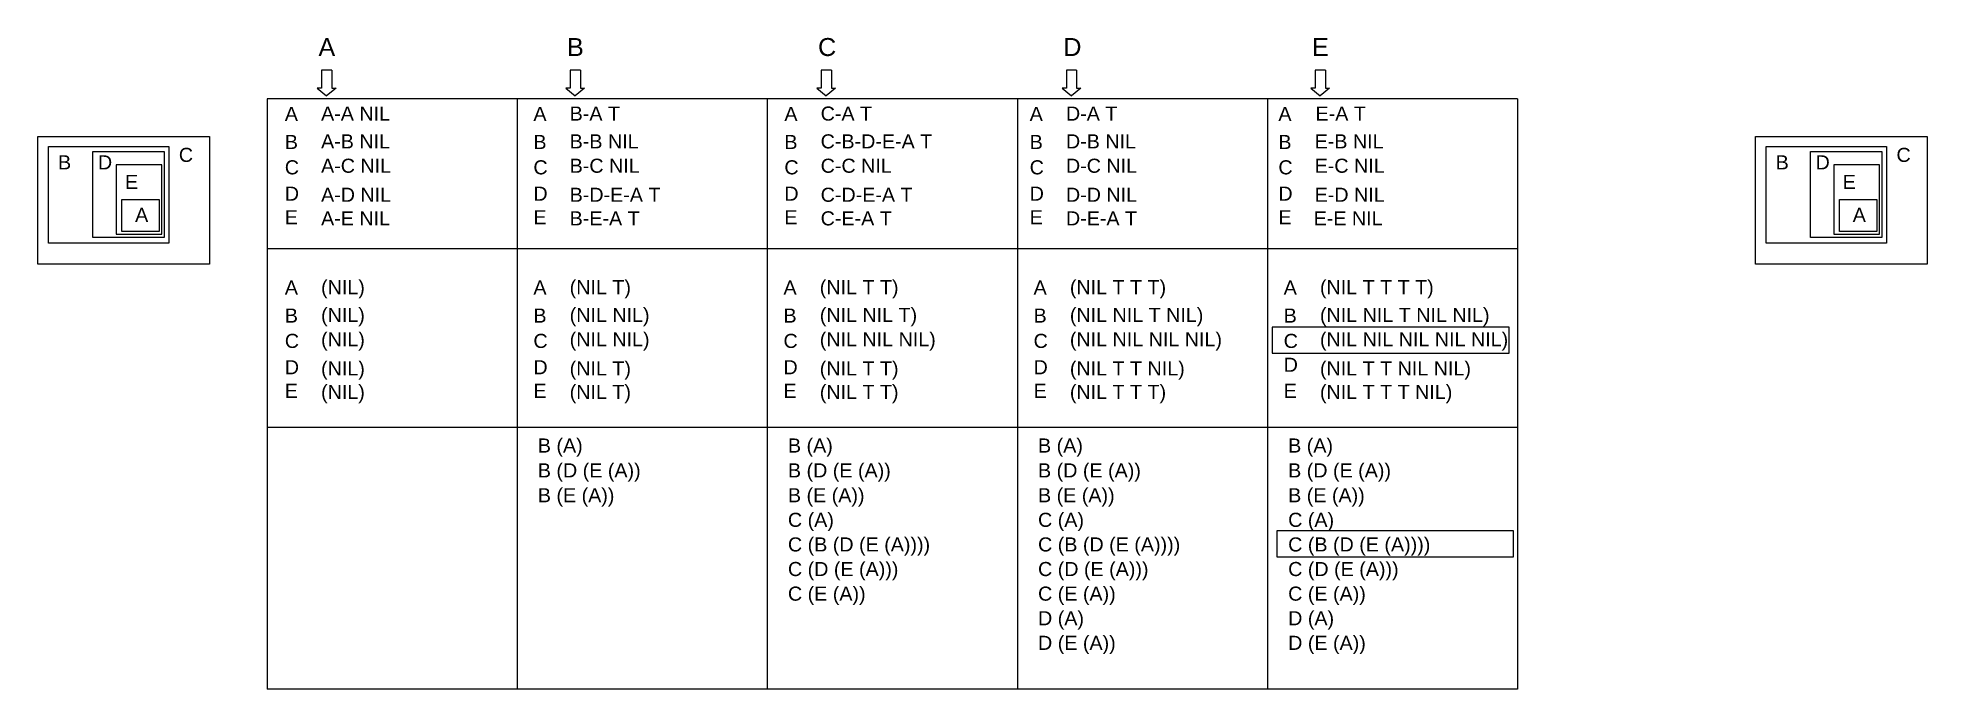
# Model space of a CAD drawing. Header units: millimetres. Extents: x -16874 to 48937, y 0 to 27575.
# Drawn here: x 7992 to 15359, y 16808 to 19350 of the extents above; entities that cross this region are included whole.
import ezdxf

# ---------------------------------------------------------------- set-up
doc = ezdxf.new("R2010")
doc.units = ezdxf.units.MM
doc.styles.get("Standard").update_dxf_attribs({"font": 'arial.ttf'})

msp = doc.modelspace()

# ---------------------------------------------------------------- texts
for s, height, p in [('A', 70, (9086.7, 19278.6)), ('B', 70, (10056, 19278.6)), ('C', 70, (11034.6, 19278.6)), ('D', 70, (11991.1, 19278.6)), ('E', 70, (12960.8, 19278.6)), ('A-A NIL', 54.97, (9096.8, 19026.5)), ('B-A T', 54.97, (10066.1, 19026.5)), ('C-A T', 54.97, (11044.8, 19026.5)), ('D-A T', 54.97, (12001.2, 19026.5)), ('E-A T', 54.97, (12974.4, 19026.5)), ('A', 55, (8955.4, 19025.2)), ('A', 55, (9924.7, 19025.2)), ('A', 55, (10903.3, 19025.2)), ('A', 55, (11859.8, 19025.2)), ('A', 55, (12829.5, 19025.2)), ('B', 55, (8955.4, 18915.6)), ('A-B NIL', 54.97, (9096.8, 18918.1)), ('B', 55, (9924.7, 18915.6)), ('B-B NIL', 54.97, (10066.1, 18918.1)), ('B', 55, (10903.3, 18915.6)), ('C-B-D-E-A T', 54.966, (11044.8, 18918.1)), ('B', 55, (11859.8, 18915.6)), ('D-B NIL', 54.97, (12001.2, 18918.1)), ('B', 55, (12829.5, 18915.6)), ('E-B NIL', 54.97, (12970.9, 18918.1)), ('B', 55, (8071.1, 18836.2)), ('D', 55, (8226.7, 18836.2)), ('C', 55, (8542.1, 18865.4)), ('C', 55, (8955.4, 18816.8)), ('A-C NIL', 54.97, (9096.8, 18823)), ('C', 55, (9924.7, 18816.8)), ('B-C NIL', 54.97, (10066.1, 18823)), ('C', 55, (10903.3, 18816.8)), ('C-C NIL', 54.97, (11044.8, 18823)), ('C', 55, (11859.8, 18816.8)), ('D-C NIL', 54.97, (12001.2, 18823)), ('C', 55, (12829.5, 18816.8)), ('E-C NIL', 54.97, (12970.9, 18823)), ('B', 55, (14768.5, 18836.2)), ('D', 55, (14924.1, 18836.2)), ('C', 55, (15239.5, 18865.4)), ('E', 55, (8332.3, 18759.8)), ('E', 55, (15029.8, 18759.8)), ('D', 55, (8955.4, 18714.1)), ('A-D NIL', 54.97, (9096.8, 18709.8)), ('D', 55, (9924.7, 18714.1)), ('B-D-E-A T', 54.97, (10066.1, 18709.8)), ('D', 55, (10903.3, 18714.1)), ('C-D-E-A T', 54.97, (11044.8, 18709.8)), ('D', 55, (11859.8, 18714.1)), ('D-D NIL', 54.97, (12001.2, 18709.8)), ('D', 55, (12829.5, 18714.1)), ('E-D NIL', 54.97, (12970.9, 18709.8)), ('A', 55, (8371.6, 18631.4)), ('E', 55, (8955.4, 18622.1)), ('A-E NIL', 54.97, (9096.8, 18617.8)), ('E', 55, (9924.7, 18622.1)), ('B-E-A T', 54.97, (10066.1, 18617.8)), ('E', 55, (10903.3, 18622.1)), ('C-E-A T', 54.97, (11044.8, 18617.8)), ('E', 55, (11859.8, 18622.1)), ('D-E-A T', 54.97, (12001.2, 18617.8)), ('E', 55, (12829.5, 18622.1)), ('E-E NIL', 54.97, (12966.9, 18617.8)), ('A', 55, (15069, 18631.4)), ('A', 55, (8955.4, 18348)), ('(NIL)', 54.97, (9096.8, 18349.4)), ('A', 55, (9924.7, 18348)), ('(NIL T)', 54.97, (10066.1, 18349.4)), ('A', 55, (10899.8, 18348)), ('(NIL T T)', 54.97, (11041.3, 18349.4)), ('A', 55, (11875, 18348)), ('(NIL T T T)', 54.966, (12016.5, 18349.4)), ('A', 55, (12850.2, 18348)), ('(NIL T T T T)', 54.966, (12991.6, 18349.4)), ('B', 55, (8955.4, 18238.5)), ('(NIL)', 54.97, (9096.8, 18241)), ('B', 55, (9924.7, 18238.5)), ('(NIL NIL)', 54.97, (10066.1, 18241)), ('B', 55, (10899.8, 18238.5)), ('(NIL NIL T)', 54.966, (11041.3, 18241)), ('B', 55, (11875, 18238.5)), ('(NIL NIL T NIL)', 54.966, (12016.5, 18241)), ('B', 55, (12850.2, 18238.5)), ('(NIL NIL T NIL NIL)', 54.966, (12991.6, 18241)), ('(NIL)', 54.97, (9096.8, 18145.9)), ('(NIL NIL)', 54.97, (10066.1, 18145.9)), ('(NIL NIL NIL)', 54.966, (11041.3, 18145.9)), ('(NIL NIL NIL NIL)', 54.966, (12016.5, 18145.9)), ('(NIL NIL NIL NIL NIL)', 54.966, (12991.6, 18145.9)), ('C', 55, (8955.4, 18139.7)), ('C', 55, (9924.7, 18139.7)), ('C', 55, (10899.8, 18139.7)), ('C', 55, (11875, 18139.7)), ('C', 55, (12850.2, 18139.7)), ('D', 55, (8955.4, 18037)), ('(NIL)', 54.97, (9096.8, 18032.6)), ('D', 55, (9924.7, 18037)), ('(NIL T)', 54.97, (10066.1, 18032.6)), ('D', 55, (10899.8, 18037)), ('(NIL T T)', 54.97, (11041.3, 18032.6)), ('D', 55, (11875, 18037)), ('(NIL T T NIL)', 54.966, (12016.5, 18032.6)), ('D', 55, (12850.2, 18046.6)), ('(NIL T T NIL NIL)', 54.966, (12991.6, 18032.6)), ('E', 55, (8955.4, 17945)), ('(NIL)', 54.97, (9096.8, 17940.7)), ('E', 55, (9924.7, 17945)), ('(NIL T)', 54.97, (10066.1, 17940.7)), ('E', 55, (10899.8, 17945)), ('(NIL T T)', 54.97, (11041.3, 17940.7)), ('E', 55, (11875, 17945)), ('(NIL T T T)', 54.966, (12016.5, 17940.7)), ('E', 55, (12850.2, 17945)), ('(NIL T T T NIL)', 54.966, (12991.6, 17940.7)), ('B (A)', 54.97, (9942, 17731.6)), ('B (A)', 54.97, (10917.2, 17731.6)), ('B (A)', 54.97, (11892.4, 17731.6)), ('B (A)', 54.97, (12867.6, 17731.6)), ('B (D (E (A))', 54.966, (9942, 17634.6)), ('B (D (E (A))', 54.966, (10917.2, 17634.6)), ('B (D (E (A))', 54.966, (11892.4, 17634.6)), ('B (D (E (A))', 54.966, (12867.6, 17634.6)), ('B (E (A))', 54.97, (9942, 17537.6)), ('B (E (A))', 54.97, (10917.2, 17537.6)), ('B (E (A))', 54.97, (11892.4, 17537.6)), ('B (E (A))', 54.97, (12867.6, 17537.6)), ('C (A)', 54.97, (10917.2, 17441.7)), ('C (A)', 54.97, (11892.4, 17441.7)), ('C (A)', 54.97, (12867.6, 17441.7)), ('C (B (D (E (A))))', 54.966, (10917.2, 17345.7)), ('C (B (D (E (A))))', 54.966, (11892.4, 17345.7)), ('C (B (D (E (A))))', 54.966, (12867.6, 17345.7)), ('C (D (E (A)))', 54.966, (10917.2, 17249.8)), ('C (D (E (A)))', 54.966, (11892.4, 17249.8)), ('C (D (E (A)))', 54.966, (12867.6, 17249.8)), ('C (E (A))', 54.97, (10917.2, 17153.8)), ('C (E (A))', 54.97, (11892.4, 17153.8)), ('C (E (A))', 54.97, (12867.6, 17153.8)), ('D (A)', 54.97, (11892.4, 17057.9)), ('D (A)', 54.97, (12867.6, 17057.9)), ('D (E (A))', 54.97, (11892.4, 16961.9)), ('D (E (A))', 54.97, (12867.6, 16961.9))]:
    msp.add_text(s, height=height).set_placement(p)

# ---------------------------------------------------------------- linework, layer by layer
for p, q in [((9098.4, 19223.5), (9098.4, 19153.5)), ((9138.6, 19223.5), (9098.4, 19223.5)), ((9138.6, 19223.5), (9138.6, 19153.5)), ((10067.7, 19223.5), (10067.7, 19153.5)), ((10107.8, 19223.5), (10067.7, 19223.5)), ((10107.8, 19223.5), (10107.8, 19153.5)), ((11046.4, 19223.5), (11046.4, 19153.5)), ((11086.5, 19223.5), (11046.4, 19223.5)), ((11086.5, 19223.5), (11086.5, 19153.5)), ((12002.8, 19223.5), (12002.8, 19153.5)), ((12042.9, 19223.5), (12002.8, 19223.5)), ((12042.9, 19223.5), (12042.9, 19153.5)), ((12972.5, 19223.5), (12972.5, 19153.5)), ((13012.7, 19223.5), (12972.5, 19223.5)), ((13012.7, 19223.5), (13012.7, 19153.5)), ((8886.4, 19111.7), (8886.4, 16808.4)), ((13762.3, 19111.7), (8886.4, 19111.7)), ((9098.4, 19153.5), (9081.8, 19153.5)), ((9081.8, 19153.5), (9118.5, 19123.1)), ((9155.2, 19153.5), (9118.5, 19123.1)), ((9138.6, 19153.5), (9155.2, 19153.5)), ((9861.6, 19111.7), (9861.6, 16808.4)), ((10067.7, 19153.5), (10051.1, 19153.5)), ((10051.1, 19153.5), (10087.8, 19123.1)), ((10124.5, 19153.5), (10087.8, 19123.1)), ((10107.8, 19153.5), (10124.5, 19153.5)), ((10836.8, 19111.7), (10836.8, 16808.4)), ((11046.4, 19153.5), (11029.7, 19153.5)), ((11029.7, 19153.5), (11066.4, 19123.1)), ((11103.1, 19153.5), (11066.4, 19123.1)), ((11086.5, 19153.5), (11103.1, 19153.5)), ((11811.9, 19111.7), (11811.9, 16808.4)), ((12002.8, 19153.5), (11986.2, 19153.5)), ((11986.2, 19153.5), (12022.9, 19123.1)), ((12059.6, 19153.5), (12022.9, 19123.1)), ((12042.9, 19153.5), (12059.6, 19153.5)), ((12787.1, 19111.7), (12787.1, 16808.4)), ((12972.5, 19153.5), (12955.9, 19153.5)), ((12955.9, 19153.5), (12992.6, 19123.1)), ((13029.3, 19153.5), (12992.6, 19123.1)), ((13012.7, 19153.5), (13029.3, 19153.5)), ((13762.3, 19111.7), (13762.3, 16808.4)), ((13762.3, 18526.2), (8886.4, 18526.2)), ((13762.3, 17829.1), (8886.4, 17829.1)), ((13762.3, 16808.4), (8886.4, 16808.4))]:
    msp.add_line(p, q)
for points in [[(7992.2, 18965), (8662, 18965), (8662, 18466.8), (7992.2, 18466.8)], [(14689.6, 18965), (15359.4, 18965), (15359.4, 18466.8), (14689.6, 18466.8)], [(8034, 18925.5), (8503.5, 18925.5), (8503.5, 18548.7), (8034, 18548.7)], [(8206.8, 18905.8), (8484.8, 18905.8), (8484.8, 18570.4), (8206.8, 18570.4)], [(14731.4, 18925.5), (15200.9, 18925.5), (15200.9, 18548.7), (14731.4, 18548.7)], [(14904.2, 18905.8), (15182.2, 18905.8), (15182.2, 18570.4), (14904.2, 18570.4)], [(8297.7, 18584.1), (8475.9, 18584.1), (8475.9, 18854.3), (8297.7, 18854.3)], [(14995.1, 18584.1), (15173.3, 18584.1), (15173.3, 18854.3), (14995.1, 18854.3)], [(8319.9, 18719.1), (8465.5, 18719.1), (8465.5, 18593.7), (8319.9, 18593.7)], [(15017.3, 18719.1), (15163, 18719.1), (15163, 18593.7), (15017.3, 18593.7)]]:
    msp.add_lwpolyline(points, close=True)
at = {"color": 1}
for points in [[(12805.9, 18118.8), (13728.8, 18118.8), (13728.8, 18220.6), (12805.9, 18220.6)], [(12823.3, 17324.8), (13746.2, 17324.8), (13746.2, 17426.6), (12823.3, 17426.6)]]:
    msp.add_lwpolyline(points, close=True, dxfattribs=at)

msp.set_redraw_order([(e.dxf.handle, doc.entitydb.next_handle()) for e in msp.query("TEXT MTEXT ATTDEF DIMENSION ARC_DIMENSION")])  # texts and dimensions are drawn at this point

doc.saveas('drawing.dxf')
